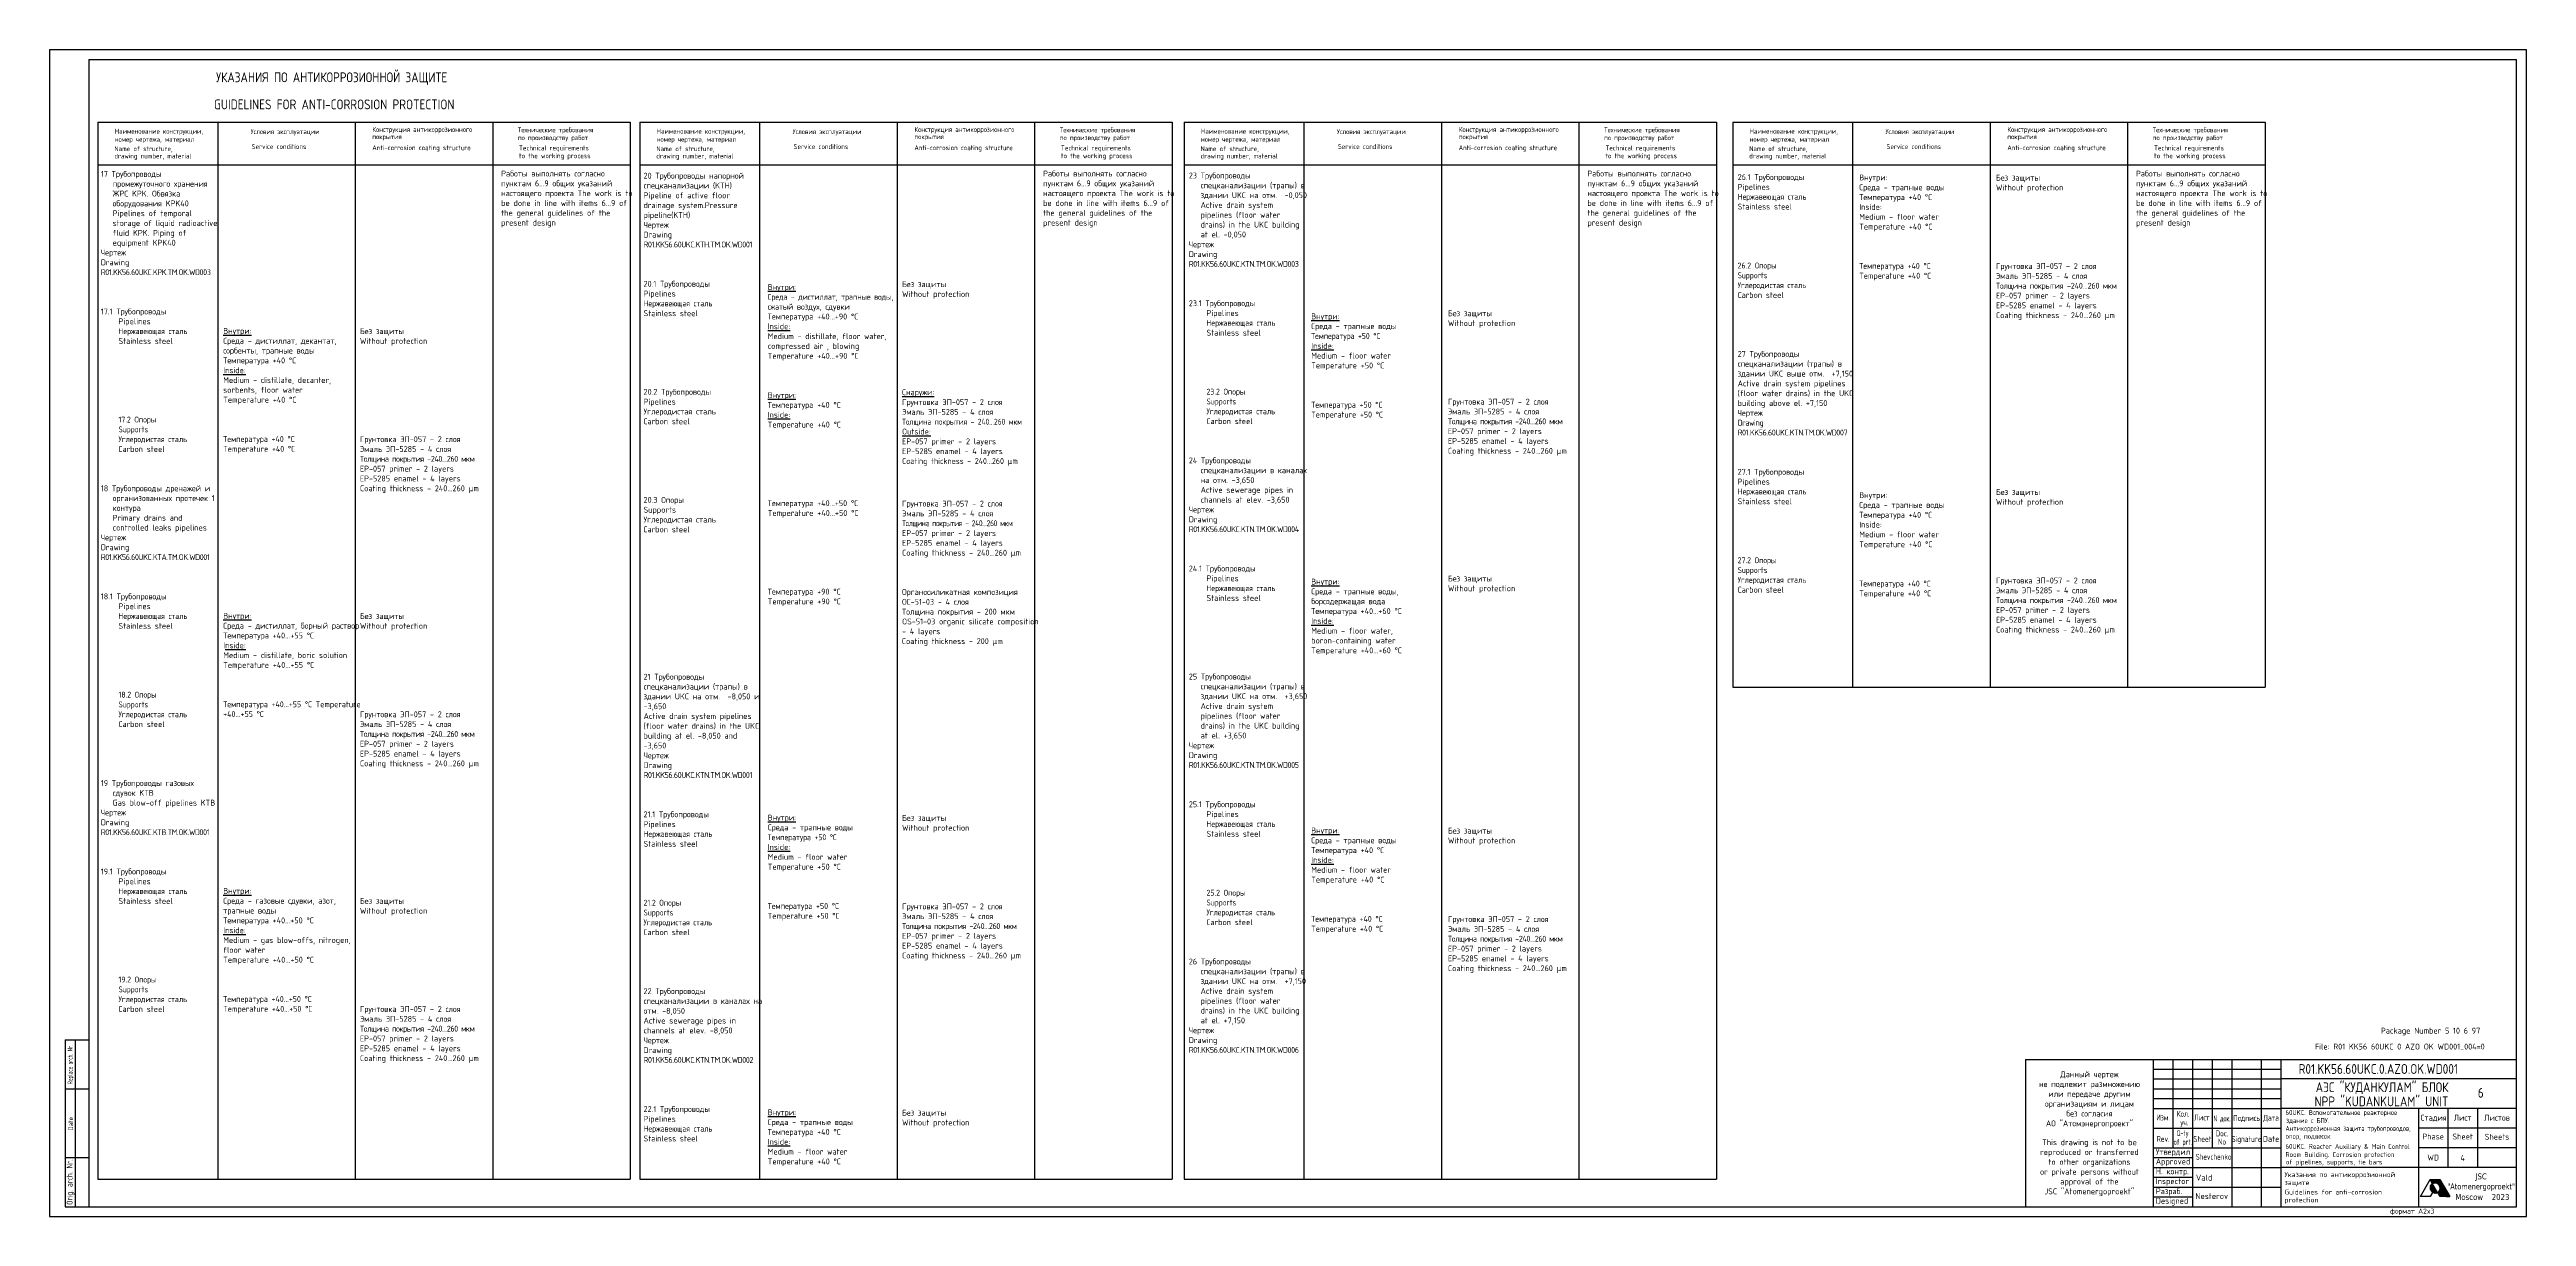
# Model space of a CAD drawing. Extents: x 7237 to 8498, y 2548 to 3142.
import ezdxf
from ezdxf.enums import TextEntityAlignment as Align

# ---------------------------------------------------------------- set-up
doc = ezdxf.new("R2010")
doc.units = 0
doc.header["$LTSCALE"] = 20
doc.header["$MEASUREMENT"] = 0
doc.linetypes.add('HIDDEN', pattern=[0.375, 0.25, -0.125])
doc.layers.get('0').update_dxf_attribs({"linetype": 'CONTINUOUS'})
for name, color, linetype in [('AUDIT_D_020917115609-0', 3, 'CONTINUOUS'), ('POST', 7, 'CONTINUOUS'), ('TITUL', 7, 'CONTINUOUS'), ('YELLOW', 2, 'CONTINUOUS'), ('ОСНОВНОЙ', 3, 'CONTINUOUS'), ('ТЕКСТ', 2, 'CONTINUOUS')]:
    doc.layers.add(name, color=color, linetype=linetype)
doc.styles.add('Company', font='tahoma.ttf', dxfattribs={"width": 0.8})
doc.styles.add('ROMANC', font='romanc.shx', dxfattribs={"width": 0.8})
doc.styles.add('ROMANS', font='romans.shx', dxfattribs={"width": 0.8})
pattern_1 = [(45, (-6.199101, -8.099018), (-0.008838835, 0.008838835), [])]

# ---------------------------------------------------------------- blocks, each defined once
blk = doc.blocks.new('stb_kk')
at = {"layer": 'TITUL', "color": 1}
for p, q in [((-12, 85), (-12, 0)), ((-12, 85), (0, 85)), ((-7, 85), (-7, 0)), ((-12, 60), (0, 60)), ((-12, 25), (0, 25)), ((-12, 0), (0, 0))]:
    blk.add_line(p, q, dxfattribs=at)
at = {"layer": 'TITUL', "style": 'ROMANC'}
for s, width, p in [('Replace arch. Nr.', 0.6, (-8.3, 72.4)), ('Date', 0.8, (-8, 42.2))]:
    blk.add_text(s, height=2.5, rotation=90, dxfattribs=dict(at, width=width)).set_placement(p, align=Align.CENTER)
at = {"layer": 'TITUL', "style": 'ROMANC', "width": 0.636627}
blk.add_text('Orig. arch. Nr.', height=3, rotation=90, dxfattribs=at).set_placement((-8.3, 0.9), (-8.3, 24.1), align=Align.FIT)
at = {"layer": 'TITUL', "linetype": 'Continuous', "style": 'ROMANS', "width": 0.8, "flags": 8}
for tag, p in [('REP_ARH_NR', (-3.5, 72.5)), ('DATE', (-3.5, 42.5)), ('ARCH_NR', (-3.5, 12.5))]:
    blk.add_attdef(tag, text='', height=3, rotation=90, dxfattribs=at).set_placement(p, align=Align.MIDDLE_CENTER)
blk = doc.blocks.new('logotype')
at = {"linetype": 'Continuous'}
h = blk.add_hatch(dxfattribs=at)
h.set_pattern_fill('ANSI31', color=256, scale=0.1, style=0)
h.set_pattern_definition(pattern_1)
h.paths.add_polyline_path([(-1.3, 2.2), (-1.4, 2.2), (-1.4, 2.1), (-1.5, 2.1), (-1.6, 2), (-1.6, 2), (-1.7, 2), (-1.7, 1.9), (-1.8, 1.9), (-1.8, 1.8), (-1.9, 1.8), (-1.9, 1.7), (-2, 1.7), (-2, 1.6), (-2.1, 1.6), (-2.1, 1.5), (-2.2, 1.5), (-2.2, 1.4), (-2.2, 1.3), (-2.3, 1.3), (-2.3, 1.2), (-2.3, 1.2), (-2.4, 1.1), (-2.4, 1.1), (-2.4, 1), (-2.4, 1), (-2.5, 0.9), (-2.5, 0.8), (-2.5, 0.8), (-2.5, 0.7), (-2.5, 0.7), (-2.6, 0.6), (-2.6, 0.6), (-2.6, 0.5), (-2.6, 0.4), (-2.6, 0.4), (-2.6, 0.3), (-2.6, 0.3), (-2.6, 0.2), (-2.6, 0.2), (-2.6, 0.1), (-2.6, 0), (-2.6, 0), (-2.6, -0.1), (-2.6, -0.1), (-2.6, -0.2), (-2.6, -0.2), (-2.6, -0.3), (-2.6, -0.4), (-2.6, -0.4), (-2.6, -0.5), (-2.6, -0.5), (-2.6, -0.6), (-2.6, -0.6), (-2.5, -0.7), (-2.5, -0.8), (-2.5, -0.8), (-2.5, -0.9), (-2.5, -0.9), (-2.4, -1), (-2.4, -1), (-2.4, -1.1), (-2.4, -1.1), (-2.3, -1.2), (-2.3, -1.2), (-2.3, -1.3), (-2.3, -1.3), (-2.2, -1.4), (-2.2, -1.4), (-2.2, -1.5), (-2.1, -1.5), (-2.1, -1.6), (-2.1, -1.6), (-2, -1.7), (-2, -1.7), (-2, -1.8), (-1.9, -1.8), (-1.9, -1.8), (-1.8, -1.9), (-1.8, -1.9), (-1.8, -2), (-1.7, -2), (-1.7, -2), (-1.6, -2.1), (-1.6, -2.1), (-1.5, -2.1), (-1.5, -2.2), (-1.4, -2.2), (-1.4, -2.2), (-1.4, -2.3), (-1.3, -2.3), (-1.3, -2.3), (-1.2, -2.4), (-1.2, -2.4), (-1.1, -2.4), (-1, -2.4), (-1, -2.5), (-0.9, -2.5), (-0.9, -2.5), (-0.8, -2.5), (-0.8, -2.5), (-0.7, -2.5), (-0.7, -2.6), (-0.6, -2.6), (-0.5, -2.6), (-0.5, -2.6), (-0.4, -2.6), (-0.4, -2.6), (-0.3, -2.6), (-0.2, -2.6), (-0.2, -2.6), (-0.1, -2.6), (-0.1, -2.6), (0, -2.6), (0.1, -2.6), (0.1, -2.6), (0.2, -2.6), (0.3, -2.6), (0.3, -2.6), (0.4, -2.6), (0.4, -2.6), (0.5, -2.6), (0.6, -2.5), (0.6, -2.5), (0.7, -2.5), (0.8, -2.5), (0.8, -2.5), (0.9, -2.4), (1, -2.4), (1, -2.4), (1.1, -2.3), (1.2, -2.3), (1.2, -2.3), (1.3, -2.2), (1.3, -2.2), (1.3, -2.2)])
h = blk.add_hatch(dxfattribs=at)
h.set_pattern_fill('ANSI31', color=256, scale=0.1, style=0)
h.set_pattern_definition(pattern_1)
edge = h.paths.add_edge_path()
edge.add_line((2.4, 4.3), (-2.5, 4.3))
edge.add_line((-2.5, 4.3), (-1.3, 2.2))
edge.add_line((-1.3, 2.2), (-1.2, 2.2))
edge.add_line((-1.2, 2.2), (-1.2, 2.3))
edge.add_line((-1.2, 2.3), (-1.1, 2.3))
edge.add_line((-1.1, 2.3), (-1, 2.3))
edge.add_line((-1, 2.3), (-0.9, 2.4))
edge.add_line((-0.9, 2.4), (-0.9, 2.4))
edge.add_line((-0.9, 2.4), (-0.8, 2.4))
edge.add_line((-0.8, 2.4), (-0.7, 2.4))
edge.add_line((-0.7, 2.4), (-0.7, 2.5))
edge.add_line((-0.7, 2.5), (-0.6, 2.5))
edge.add_line((-0.6, 2.5), (-0.5, 2.5))
edge.add_line((-0.5, 2.5), (-0.4, 2.5))
edge.add_line((-0.4, 2.5), (-0.4, 2.5))
edge.add_line((-0.4, 2.5), (-0.3, 2.5))
edge.add_line((-0.3, 2.5), (-0.2, 2.5))
edge.add_line((-0.2, 2.5), (-0.2, 2.5))
edge.add_line((-0.2, 2.5), (-0.1, 2.5))
edge.add_line((-0.1, 2.5), (0, 2.5))
edge.add_line((0, 2.5), (0, 2.5))
edge.add_line((0, 2.5), (0.1, 2.5))
edge.add_line((0.1, 2.5), (0.2, 2.5))
edge.add_line((0.2, 2.5), (0.2, 2.5))
edge.add_line((0.2, 2.5), (0.3, 2.5))
edge.add_line((0.3, 2.5), (0.3, 2.5))
edge.add_line((0.3, 2.5), (0.4, 2.5))
edge.add_line((0.4, 2.5), (0.5, 2.5))
edge.add_line((0.5, 2.5), (0.5, 2.5))
edge.add_line((0.5, 2.5), (0.6, 2.5))
edge.add_line((0.6, 2.5), (0.6, 2.5))
edge.add_line((0.6, 2.5), (0.7, 2.4))
edge.add_line((0.7, 2.4), (0.8, 2.4))
edge.add_line((0.8, 2.4), (0.8, 2.4))
edge.add_line((0.8, 2.4), (0.9, 2.4))
edge.add_line((0.9, 2.4), (0.9, 2.4))
edge.add_line((0.9, 2.4), (1, 2.3))
edge.add_line((1, 2.3), (1, 2.3))
edge.add_line((1, 2.3), (1.1, 2.3))
edge.add_line((1.1, 2.3), (1.1, 2.3))
edge.add_line((1.1, 2.3), (1.2, 2.2))
edge.add_line((1.2, 2.2), (1.2, 2.2))
edge.add_line((1.2, 2.2), (1.3, 2.2))
edge.add_line((1.3, 2.2), (1.3, 2.1))
edge.add_line((1.3, 2.1), (1.4, 2.1))
edge.add_line((1.4, 2.1), (1.4, 2.1))
edge.add_line((1.4, 2.1), (1.5, 2))
edge.add_line((1.5, 2), (1.5, 2))
edge.add_line((1.5, 2), (1.6, 2))
edge.add_line((1.6, 2), (1.6, 1.9))
edge.add_line((1.6, 1.9), (1.7, 1.9))
edge.add_line((1.7, 1.9), (1.7, 1.8))
edge.add_line((1.7, 1.8), (1.8, 1.8))
edge.add_line((1.8, 1.8), (1.8, 1.8))
edge.add_line((1.8, 1.8), (1.8, 1.7))
edge.add_line((1.8, 1.7), (1.9, 1.7))
edge.add_line((1.9, 1.7), (1.9, 1.6))
edge.add_line((1.9, 1.6), (1.9, 1.6))
edge.add_line((1.9, 1.6), (2, 1.5))
edge.add_line((2, 1.5), (2, 1.5))
edge.add_line((2, 1.5), (2, 1.4))
edge.add_line((2, 1.4), (2.1, 1.4))
edge.add_line((2.1, 1.4), (2.1, 1.3))
edge.add_line((2.1, 1.3), (2.1, 1.3))
edge.add_line((2.1, 1.3), (2.2, 1.2))
edge.add_line((2.2, 1.2), (2.2, 1.2))
edge.add_line((2.2, 1.2), (2.2, 1.1))
edge.add_line((2.2, 1.1), (2.3, 1.1))
edge.add_line((2.3, 1.1), (2.3, 1))
edge.add_line((2.3, 1), (2.3, 1))
edge.add_line((2.3, 1), (2.3, 0.9))
edge.add_line((2.3, 0.9), (2.3, 0.9))
edge.add_line((2.3, 0.9), (2.4, 0.8))
edge.add_line((2.4, 0.8), (2.4, 0.7))
edge.add_line((2.4, 0.7), (2.4, 0.7))
edge.add_line((2.4, 0.7), (2.4, 0.6))
edge.add_line((2.4, 0.6), (2.4, 0.6))
edge.add_line((2.4, 0.6), (2.4, 0.5))
edge.add_line((2.4, 0.5), (2.5, 0.5))
edge.add_line((2.5, 0.5), (2.5, 0.4))
edge.add_line((2.5, 0.4), (2.5, 0.3))
edge.add_line((2.5, 0.3), (2.5, 0.3))
edge.add_line((2.5, 0.3), (2.5, 0.2))
edge.add_line((2.5, 0.2), (2.5, 0.2))
edge.add_line((2.5, 0.2), (2.5, 0.1))
edge.add_line((2.5, 0.1), (2.5, 0.1))
edge.add_line((2.5, 0.1), (2.5, 0))
edge.add_line((2.5, 0), (2.5, -0.1))
edge.add_line((2.5, -0.1), (2.5, -0.1))
edge.add_line((2.5, -0.1), (2.5, -0.2))
edge.add_line((2.5, -0.2), (2.5, -0.2))
edge.add_line((2.5, -0.2), (2.5, -0.3))
edge.add_line((2.5, -0.3), (2.5, -0.4))
edge.add_line((2.5, -0.4), (2.5, -0.4))
edge.add_line((2.5, -0.4), (2.5, -0.5))
edge.add_line((2.5, -0.5), (2.5, -0.5))
edge.add_line((2.5, -0.5), (2.5, -0.6))
edge.add_line((2.5, -0.6), (2.5, -0.7))
edge.add_line((2.5, -0.7), (2.5, -0.7))
edge.add_line((2.5, -0.7), (2.4, -0.8))
edge.add_line((2.4, -0.8), (2.4, -0.8))
edge.add_line((2.4, -0.8), (2.4, -0.9))
edge.add_line((2.4, -0.9), (2.4, -0.9))
edge.add_line((2.4, -0.9), (2.4, -1))
edge.add_line((2.4, -1), (2.3, -1.1))
edge.add_line((2.3, -1.1), (2.3, -1.1))
edge.add_line((2.3, -1.1), (2.3, -1.2))
edge.add_line((2.3, -1.2), (2.3, -1.2))
edge.add_line((2.3, -1.2), (2.2, -1.3))
edge.add_line((2.2, -1.3), (2.2, -1.3))
edge.add_line((2.2, -1.3), (2.2, -1.4))
edge.add_line((2.2, -1.4), (2.1, -1.4))
edge.add_line((2.1, -1.4), (2.1, -1.5))
edge.add_line((2.1, -1.5), (2.1, -1.5))
edge.add_line((2.1, -1.5), (2, -1.6))
edge.add_line((2, -1.6), (2, -1.6))
edge.add_line((2, -1.6), (1.9, -1.7))
edge.add_line((1.9, -1.7), (1.9, -1.7))
edge.add_line((1.9, -1.7), (1.9, -1.8))
edge.add_line((1.9, -1.8), (1.8, -1.8))
edge.add_line((1.8, -1.8), (1.8, -1.9))
edge.add_line((1.8, -1.9), (1.7, -1.9))
edge.add_line((1.7, -1.9), (1.7, -2))
edge.add_line((1.7, -2), (1.6, -2))
edge.add_line((1.6, -2), (1.5, -2.1))
edge.add_line((1.5, -2.1), (1.5, -2.1))
edge.add_line((1.5, -2.1), (1.4, -2.1))
edge.add_line((1.4, -2.1), (1.4, -2.2))
edge.add_line((1.4, -2.2), (1.3, -2.2))
edge.add_line((1.3, -2.2), (1.3, -2.2))
edge.add_line((1.3, -2.2), (2.6, -4.4))
edge.add_line((2.6, -4.4), (7.5, -4.4))
edge.add_line((7.5, -4.4), (2.4, 4.3))
at = {"color": 7, "linetype": 'Continuous'}
for p, q in [((-7.5, -4.4), (-2.5, 4.3)), ((-2.5, -4.4), (-7.5, -4.4)), ((-1.4, -2.3), (-2.5, -4.4)), ((1.3, -2.2), (1.3, -2.2))]:
    blk.add_line(p, q, dxfattribs=at)
at = {"linetype": 'Continuous'}
for p, q in [((-2.5, 4.3), (2.4, 4.3)), ((-1.3, 2.2), (-2.5, 4.3)), ((-1.2, 2.2), (-1.3, 2.2)), ((-1.2, 2.3), (-1.2, 2.2)), ((-1.1, 2.3), (-1.2, 2.3)), ((-1, 2.3), (-1.1, 2.3)), ((-0.9, 2.4), (-1, 2.3)), ((-0.9, 2.4), (-0.9, 2.4)), ((-0.8, 2.4), (-0.9, 2.4)), ((-0.7, 2.4), (-0.8, 2.4)), ((-0.6, 2.5), (-0.7, 2.5)), ((-0.7, 2.5), (-0.7, 2.4)), ((-0.5, 2.5), (-0.6, 2.5)), ((-0.4, 2.5), (-0.5, 2.5)), ((-0.4, 2.5), (-0.4, 2.5)), ((-0.3, 2.5), (-0.4, 2.5)), ((-0.2, 2.5), (-0.3, 2.5)), ((-0.1, 2.5), (-0.2, 2.5)), ((-0.2, 2.5), (-0.2, 2.5)), ((0, 2.5), (-0.1, 2.5)), ((0, 2.5), (0, 2.5)), ((0.1, 2.5), (0, 2.5)), ((0.2, 2.5), (0.1, 2.5)), ((0.2, 2.5), (0.2, 2.5)), ((0.3, 2.5), (0.2, 2.5)), ((0.3, 2.5), (0.3, 2.5)), ((0.4, 2.5), (0.3, 2.5)), ((0.5, 2.5), (0.4, 2.5)), ((0.5, 2.5), (0.5, 2.5)), ((0.6, 2.5), (0.5, 2.5)), ((0.6, 2.5), (0.6, 2.5)), ((0.7, 2.4), (0.6, 2.5)), ((0.8, 2.4), (0.7, 2.4)), ((0.8, 2.4), (0.8, 2.4)), ((0.9, 2.4), (0.8, 2.4)), ((0.9, 2.4), (0.9, 2.4)), ((1, 2.3), (0.9, 2.4)), ((1, 2.3), (1, 2.3)), ((1.1, 2.3), (1, 2.3)), ((1.2, 2.2), (1.1, 2.3)), ((1.1, 2.3), (1.1, 2.3)), ((1.2, 2.2), (1.2, 2.2)), ((1.3, 2.2), (1.2, 2.2)), ((1.3, 2.1), (1.3, 2.2)), ((1.4, 2.1), (1.3, 2.1)), ((1.5, 2), (1.4, 2.1)), ((1.4, 2.1), (1.4, 2.1)), ((1.5, 2), (1.5, 2)), ((1.6, 2), (1.5, 2)), ((1.6, 1.9), (1.6, 2)), ((1.7, 1.9), (1.6, 1.9)), ((1.7, 1.8), (1.7, 1.9)), ((1.8, 1.8), (1.7, 1.8)), ((1.8, 1.8), (1.8, 1.8)), ((1.8, 1.7), (1.8, 1.8)), ((1.9, 1.7), (1.8, 1.7)), ((1.9, 1.6), (1.9, 1.7)), ((1.9, 1.6), (1.9, 1.6)), ((2, 1.5), (1.9, 1.6)), ((2, 1.5), (2, 1.5)), ((2, 1.4), (2, 1.5)), ((2.1, 1.4), (2, 1.4)), ((2.1, 1.3), (2.1, 1.4)), ((2.2, 1.2), (2.1, 1.3)), ((2.1, 1.3), (2.1, 1.3)), ((2.2, 1.1), (2.2, 1.2)), ((2.2, 1.2), (2.2, 1.2)), ((2.3, 1.1), (2.2, 1.1)), ((2.3, 1), (2.3, 1.1)), ((2.3, 1), (2.3, 1)), ((2.3, 0.9), (2.3, 1)), ((2.4, 0.8), (2.3, 0.9)), ((2.3, 0.9), (2.3, 0.9)), ((2.4, 4.3), (7.5, -4.4)), ((2.4, 0.7), (2.4, 0.8)), ((2.4, 0.7), (2.4, 0.7)), ((2.4, 0.6), (2.4, 0.7)), ((2.4, 0.5), (2.4, 0.6)), ((2.4, 0.6), (2.4, 0.6)), ((2.5, 0.5), (2.4, 0.5)), ((2.5, 0.4), (2.5, 0.5)), ((2.5, 0.3), (2.5, 0.4)), ((2.5, 0.3), (2.5, 0.3)), ((2.5, 0.2), (2.5, 0.3)), ((2.5, 0.2), (2.5, 0.2)), ((2.5, 0.1), (2.5, 0.2)), ((2.5, 0.1), (2.5, 0.1)), ((2.5, 0), (2.5, 0.1)), ((2.6, -4.4), (1.3, -2.2)), ((1.3, -2.2), (1.4, -2.2)), ((1.4, -2.1), (1.5, -2.1)), ((1.4, -2.2), (1.4, -2.1)), ((1.5, -2.1), (1.6, -2)), ((1.5, -2.1), (1.5, -2.1)), ((1.6, -2), (1.7, -2)), ((1.7, -1.9), (1.8, -1.9)), ((1.7, -2), (1.7, -1.9)), ((1.8, -1.9), (1.8, -1.8)), ((1.8, -1.8), (1.9, -1.8)), ((1.9, -1.7), (2, -1.6)), ((1.9, -1.7), (1.9, -1.7)), ((1.9, -1.8), (1.9, -1.7)), ((2, -1.6), (2.1, -1.5)), ((2, -1.6), (2, -1.6)), ((2.1, -1.4), (2.2, -1.4)), ((2.1, -1.5), (2.1, -1.4)), ((2.1, -1.5), (2.1, -1.5)), ((2.2, -1.3), (2.3, -1.2)), ((2.2, -1.3), (2.2, -1.3)), ((2.2, -1.4), (2.2, -1.3)), ((2.3, -1.1), (2.4, -1)), ((2.3, -1.2), (2.3, -1.1)), ((2.3, -1.1), (2.3, -1.1)), ((2.3, -1.2), (2.3, -1.2)), ((2.4, -0.8), (2.5, -0.7)), ((2.4, -0.8), (2.4, -0.8)), ((2.4, -0.9), (2.4, -0.8)), ((2.4, -0.9), (2.4, -0.9)), ((2.4, -1), (2.4, -0.9)), ((2.5, -0.1), (2.5, 0)), ((2.5, -0.2), (2.5, -0.1)), ((2.5, -0.1), (2.5, -0.1)), ((2.5, -0.2), (2.5, -0.2)), ((2.5, -0.3), (2.5, -0.2)), ((2.5, -0.4), (2.5, -0.3)), ((2.5, -0.5), (2.5, -0.4)), ((2.5, -0.4), (2.5, -0.4)), ((2.5, -0.5), (2.5, -0.5)), ((2.5, -0.6), (2.5, -0.5)), ((2.5, -0.7), (2.5, -0.6)), ((2.5, -0.7), (2.5, -0.7)), ((7.5, -4.4), (2.6, -4.4))]:
    blk.add_line(p, q, dxfattribs=at)

msp = doc.modelspace()

# ---------------------------------------------------------------- linework, layer by layer
at = {"layer": 'AUDIT_D_020917115609-0', "color": 3, "linetype": 'Continuous'}
msp.add_line((8094.2, 2817.9), (8365.2, 2817.9), dxfattribs=at)
at = {"layer": 'TITUL'}
for p, q in [((7237.3, 3142.4), (8498.3, 3142.4)), ((7237.3, 3142.4), (7237.3, 2548.4)), ((8498.3, 2548.4), (8498.3, 3142.4)), ((8308.3, 2623.4), (8373.3, 2623.4)), ((8308.3, 2618.4), (8373.3, 2618.4)), ((8308.3, 2613.4), (8373.3, 2613.4)), ((8308.3, 2608.4), (8373.3, 2608.4)), ((8308.3, 2593.4), (8373.3, 2593.4)), ((8308.3, 2578.4), (8328.3, 2578.4)), ((8308.3, 2568.4), (8328.3, 2568.4)), ((7237.3, 2548.4), (8498.3, 2548.4)), ((8308.3, 2558.4), (8328.3, 2558.4))]:
    msp.add_line(p, q, dxfattribs=at)
at = {"layer": 'TITUL', "color": 1}
for p, q in [((7257.3, 3137.4), (8493.3, 3137.4)), ((7257.3, 3137.4), (7257.3, 2553.4)), ((8493.3, 2553.4), (8493.3, 3137.4)), ((8243.3, 2628.4), (8243.3, 2553.4)), ((8308.3, 2628.4), (8308.3, 2553.4)), ((8318.3, 2628.4), (8318.3, 2583.4)), ((8328.3, 2628.4), (8328.3, 2553.4)), ((8338.3, 2628.4), (8338.3, 2583.4)), ((8348.3, 2628.4), (8348.3, 2553.4)), ((8363.3, 2628.4), (8363.3, 2553.4)), ((8493.3, 2618.4), (8373.3, 2618.4)), ((8493.3, 2603.4), (8373.3, 2603.4)), ((8443.3, 2603.4), (8443.3, 2553.4)), ((8458.3, 2603.4), (8458.3, 2573.4)), ((8473.3, 2603.4), (8473.3, 2573.4)), ((8493.3, 2573.4), (8373.3, 2573.4)), ((8493.3, 2583.4), (8443.3, 2583.4)), ((7257.3, 2553.4), (8493.3, 2553.4))]:
    msp.add_line(p, q, dxfattribs=at)
at = {"layer": 'TITUL', "color": 1, "linetype": 'Continuous'}
for p, q in [((8243.3, 2628.4), (8493.3, 2628.4)), ((8373.3, 2628.4), (8373.3, 2553.4)), ((8308.3, 2603.4), (8373.3, 2603.4)), ((8308.3, 2583.4), (8373.3, 2583.4)), ((8308.3, 2573.4), (8373.3, 2573.4)), ((8308.3, 2563.4), (8373.3, 2563.4))]:
    msp.add_line(p, q, dxfattribs=at)
at = {"layer": 'TITUL', "color": 0}
msp.add_line((8493.3, 2593.4), (8443.3, 2593.4), dxfattribs=at)
at = {"layer": 'YELLOW', "color": 3}
for p, q in [((7322.9, 3105.5), (7322.9, 2567.4)), ((7392.9, 3105.5), (7392.9, 2567.4)), ((7462.9, 3105.5), (7462.9, 2567.4)), ((7261.9, 2567.4), (7532.9, 2567.4)), ((7537.8, 2567.4), (7808.8, 2567.4))]:
    msp.add_line(p, q, dxfattribs=at)
at = {"layer": 'ОСНОВНОЙ'}
for p, q in [((7261.9, 3105.5), (7532.9, 3105.5)), ((7261.9, 3105.5), (7261.9, 2567.4)), ((7532.9, 3105.5), (7532.9, 2567.4)), ((7537.8, 3105.5), (7808.8, 3105.5)), ((7537.8, 3105.5), (7537.8, 2567.4)), ((7598.8, 3105.5), (7598.8, 2567.4)), ((7668.8, 3105.5), (7668.8, 2567.4)), ((7738.8, 3105.5), (7738.8, 2567.4)), ((7808.8, 3105.5), (7808.8, 2567.4)), ((7814.9, 3105.5), (8085.9, 3105.5)), ((7814.9, 3105.5), (7814.9, 2567.4)), ((7875.9, 3105.5), (7875.9, 2567.4)), ((7945.9, 3105.5), (7945.9, 2567.4)), ((8015.9, 3105.5), (8015.9, 2567.4)), ((8085.9, 3105.5), (8085.9, 2567.4)), ((8094.2, 3105.5), (8365.2, 3105.5)), ((8094.2, 3105.5), (8094.2, 2817.9)), ((8155.2, 3105.5), (8155.2, 2817.9)), ((8225.2, 3105.5), (8225.2, 2817.9)), ((8295.2, 3105.5), (8295.2, 2817.9)), ((8365.2, 3105.5), (8365.2, 2817.9)), ((7261.9, 3083.8), (7532.9, 3083.8)), ((7537.8, 3083.8), (7808.8, 3083.8)), ((7814.9, 3083.8), (8085.9, 3083.8)), ((8094.2, 3083.8), (8365.2, 3083.8)), ((7814.9, 2567.4), (8085.9, 2567.4))]:
    msp.add_line(p, q, dxfattribs=at)

# ---------------------------------------------------------------- block references
at = {"layer": 'TITUL'}
for name, p in [('stb_kk', (7257.3, 2553.4)), ('logotype', (8451.8, 2562.9))]:
    msp.add_blockref(name, p, dxfattribs=at)

# ---------------------------------------------------------------- texts
at = {"color": 1, "linetype": 'Continuous', "ltscale": 15, "style": 'ROMANS', "width": 0.8}
for s, p in [('R01.KK56.60UKC.0.AZO.OK.WD001', (8382.3, 2621)), ('6', (8473.5, 2608.9))]:
    msp.add_text(s, height=5, dxfattribs=at).set_placement(p)
at = {"color": 2, "style": 'ROMANS', "width": 0.8}
for s, p in [('60UKC. Вспомогательное реакторное ', (8375.6, 2600.1)), ('60UKC. Reactor Auxiliary & Main Control ', (8375.6, 2582.8))]:
    msp.add_text(s, height=2.5, dxfattribs=at).set_placement(p)
at = {"color": 2, "linetype": 'Continuous', "ltscale": 15, "style": 'ROMANS'}
for s, height, width, p in [('здание с БПУ.', 2.5, 0.8, (8375.9, 2596)), ('Антикоррозионная защита трубопроводов, ', 2.5, 0.7654, (8375.6, 2592)), ('опор, подвесок', 2.5, 0.8, (8375.7, 2588)), ('Shevchenko', 3, 0.68, (8329.9, 2577.3)), ('Room Building. Corrosion protection ', 2.5, 0.8, (8375.6, 2578.7)), ('of pipelines, supports, tie bars', 2.5, 0.8, (8375.8, 2574.9)), ('Nesterov', 3, 0.910487, (8329.7, 2557.3)), ('Vald', 3, 0.960599, (8330, 2566.7))]:
    msp.add_text(s, height=height, dxfattribs=dict(at, width=width)).set_placement(p)
at = {"color": 2, "linetype": 'Continuous', "ltscale": 5, "char_height": 3, "width": 55, "attachment_point": 1, "style": 'ROMANS'}
for s, insert in [('\\pxi-2,l2;17 Трубопроводы промежуточного хранения ЖРС KPK. Обвязка оборудования KPK40 \\P\\pi0;Pipelines of temporal  storage of liquid radioactive fluid KPK. Piping of equipment KPK40 \\P\\pl0;Чертеж \\PDrawing \\P{\\T0.9;R01.KK56.60UKC.KPK.TM.OK.WD003} \\P\\P\\P\\P17.1 Трубопроводы   \\P\\pi3;Pipelines {\\W0.758;   \\P\\pi0;Нержавеющая сталь }  \\PStainless steel \\P\\P\\P\\P\\P\\P\\P\\P{\\W0.7678;17.2 Опоры \\W0.7332;  \\P\\pi3;Supports \\W0.758;   \\P\\pi0;Углеродистая сталь }  \\PСarbon steel \\P\\P\\P\\P\\pi-2,l2;18 Трубопроводы дренажей и организованных протечек 1 контура \\P\\pi0;Primary drains and controlled leaks pipelines \\P\\pl0;Чертеж \\PDrawing \\P{\\T0.9;R01.KK56.60UKC.KTA.TM.OK.WD001 }\\P\\P\\P\\P18.1 Трубопроводы   \\P\\pi3;Pipelines {\\W0.758;   \\P\\pi0;Нержавеющая сталь }  \\PStainless steel \\P\\P\\P\\P\\P\\P\\P{\\W0.7678;18.2 Опоры \\W0.7332;  \\P\\pi3;Supports \\W0.758;   \\P\\pi0;Углеродистая сталь }  \\PСarbon steel \\P\\P\\P\\P\\P\\P\\pi-2,l2;19 Трубопроводы газовых сдувок KTB \\P\\pi0;Gas blow-off pipelines KTB \\P\\pl0;Чертеж \\PDrawing \\P{\\T0.9;R01.KK56.60UKC.KTB.TM.OK.WD001 \\P}\\P\\P\\P19.1 Трубопроводы   \\P\\pi3;Pipelines {\\W0.758;   \\P\\pi0;Нержавеющая сталь }  \\PStainless steel \\P\\P\\P\\P\\P\\P\\P\\P{\\W0.7678;19.2 Опоры \\W0.7332;  \\P\\pi3;Supports \\W0.758;   \\P\\pi0;Углеродистая сталь }  \\PСarbon steel', (7263.4, 3080.6)), ('20 Трубопроводы напорной спецканализации (KTH) \\PPipeline of active floor drainage system.Pressure pipeline(KTH) \\PЧертеж \\PDrawing \\P{\\T0.9;R01.KK56.60UKC.KTH.TM.OK.WD001 \\P}\\P\\P\\P20.1 Трубопроводы   \\PPipelines {\\W0.758;   \\PНержавеющая сталь }  \\PStainless steel \\P\\P\\P\\P\\P\\P\\P\\P20.2 Трубопроводы   \\PPipelines \\PУглеродистая сталь     \\PСarbon steel \\P\\P\\P\\P\\P\\P\\P\\P20.3 Опоры   \\PSupports    \\PУглеродистая сталь   \\PСarbon steel \\P\\P\\P\\P\\P\\P\\P\\P\\P\\P\\P\\P\\P\\P\\P21 Трубопроводы спецканализации (трапы) в здании UKC на отм.  -8,050 и -3,650 \\PActive drain system pipelines (floor water drains) in the UKC building at el. -8,050 and -3,650 \\PЧертеж \\PDrawing \\P{\\T0.9;R01.KK56.60UKC.KTN.TM.OK.WD001 \\P}\\P\\P\\P21.1 Трубопроводы   \\PPipelines {\\W0.758;   \\PНержавеющая сталь }  \\PStainless steel \\P\\P\\P\\P\\P\\P{\\W0.7678;21.2 Опоры \\W0.7332;  \\PSupports \\W0.758;   \\PУглеродистая сталь }  \\PСarbon steel \\P\\P\\P\\P\\P\\P22 Трубопроводы спецканализации в каналах на отм. -8,050 \\PActive sewerage pipes in channels at elev. -8,050 \\PЧертеж \\PDrawing \\P{\\T0.9;R01.KK56.60UKC.KTN.TM.OK.WD002 \\P}\\P\\P\\P\\P22.1 Трубопроводы   \\PPipelines {\\W0.758;   \\PНержавеющая сталь }  \\PStainless steel', (7539.7, 3079.7)), ('\\pxi-2,l2;23 Трубопроводы спецканализации (трапы) в здании UKC на отм.  -0,050 \\P\\pi0;Active drain system pipelines (floor water drains) in the UKC building at el. -0,050 \\P\\pl0;Чертеж \\PDrawing \\P{\\T0.9;R01.KK56.60UKC.KTN.TM.OK.WD003 \\P}\\P\\P\\P23.1 Трубопроводы   \\P\\pi3;Pipelines {\\W0.758;   \\P\\pi0;Нержавеющая сталь }  \\PStainless steel \\P\\P\\P\\P\\P\\P{\\W0.7678;23.2 Опоры \\W0.7332;  \\P\\pi3;Supports \\W0.758;   \\P\\pi0;Углеродистая сталь }  \\PСarbon steel \\P\\P\\P\\P\\pi-2,l2;24 Трубопроводы спецканализации в каналах на отм. -3,650 \\P\\pi0;Active sewerage pipes in channels at elev. -3,650 \\P\\pl0;Чертеж \\PDrawing \\P{\\T0.9;R01.KK56.60UKC.KTN.TM.OK.WD004 \\P}\\P\\P\\P24.1 Трубопроводы   \\P\\pi3;Pipelines {\\W0.758;   \\P\\pi0;Нержавеющая сталь }  \\PStainless steel \\P\\P\\P\\P\\pi-2,l2;\\P\\P\\P\\P25 Трубопроводы спецканализации (трапы) в здании UKC на отм.  +3,650 \\P\\pi0;Active drain system pipelines (floor water drains) in the UKC building at el. +3,650 \\P\\pl0;Чертеж \\PDrawing \\P{\\T0.9;R01.KK56.60UKC.KTN.TM.OK.WD005 \\P}\\P\\P\\P25.1 Трубопроводы   \\P\\pi3;Pipelines {\\W0.758;   \\P\\pi0;Нержавеющая сталь }  \\PStainless steel \\P\\P\\P\\P\\P\\P{\\W0.7678;25.2 Опоры \\W0.7332;  \\P\\pi3;Supports \\W0.758;   \\P\\pi0;Углеродистая сталь }  \\PСarbon steel \\P\\P\\P\\P\\pi-2,l2;26 Трубопроводы спецканализации (трапы) в здании UKC на отм.  +7,150 \\P\\pi0;Active drain system pipelines (floor water drains) in the UKC building at el. +7,150 \\P\\pl0;Чертеж \\PDrawing \\P{\\T0.9;R01.KK56.60UKC.KTN.TM.OK.WD006}', (7817.3, 3079.8))]:
    msp.add_mtext(s, dxfattribs=dict(at, insert=insert))
at = {"layer": 'POST', "color": 2, "style": 'ROMANS', "width": 0.8}
msp.add_text('Package Number 5 10 6 97 ', height=3, dxfattribs=at).set_placement((8424.2, 2641.5))
at = {"layer": 'TITUL', "color": 2, "style": 'ROMANS', "width": 0.8}
msp.add_text('File: R01 KK56 60UKC 0 AZO OK WD001_004=0', height=3, dxfattribs=at).set_placement((8390.6, 2633.4))
for s, p in [('не подлежит размножению', (8275.8, 2614.3)), ('или передаче другим', (8275.8, 2609.3)), ('Данный чертеж', (8275.8, 2619.3)), ('организациям и лицам', (8275.8, 2604.3)), ('АО "Атомэнергопроект"', (8275.8, 2594.3)), ('без согласия', (8275.8, 2599.3)), ('Стадия', (8451, 2597.2)), ('Лист', (8465.8, 2597.2)), ('Листов', (8483.3, 2597.2)), ('This drawing is not to be', (8275.8, 2584.7)), ('Phase', (8450.8, 2587.6)), ('Sheet', (8465.8, 2587.6)), ('Sheets', (8483.3, 2587.5)), ('or private persons without', (8275.8, 2569.7)), ('reproduced or transferred', (8275.8, 2579.7)), ('to other organizations', (8275.8, 2574.7)), ('JSC "Atomenergoproekt"', (8275.8, 2559.7)), ('approval of the', (8275.8, 2564.7))]:
    msp.add_text(s, height=3, dxfattribs=at).set_placement(p, align=Align.CENTER)
at = {"layer": 'TITUL', "color": 1, "style": 'ROMANS', "width": 0.8}
for s, p in [('NPP "KUDANKULAM" UNIT', (8390.4, 2604.5)), ('АЭС "КУДАНКУЛАМ" БЛОК ', (8391, 2611.7))]:
    msp.add_text(s, height=5, dxfattribs=at).set_placement(p)
at = {"layer": 'TITUL', "color": 2, "linetype": 'HIDDEN', "style": 'ROMANS'}
for s, width, p in [('Изм.', 0.7, (8313.3, 2598.8)), ('Кол. ', 0.7, (8324.3, 2600.7)), ('Лист', 0.7, (8333, 2598.8)), ('N док.', 0.6, (8343.3, 2598.1)), ('Подпись', 0.7, (8355.8, 2598.3)), ('Дата', 0.7, (8368.3, 2598.3)), ('Rev.', 0.7, (8313.3, 2587.9)), ('of prt.', 0.6, (8323.3, 2585.9)), ('Q-ty', 0.6, (8323.2, 2590.4)), (' уч.', 0.7, (8323.3, 2595.9)), ('Sheet', 0.7, (8333.3, 2587.9)), ('Doc.', 0.7, (8343.3, 2590.7)), ('No', 0.7, (8343.3, 2586.5)), ('Signature', 0.7, (8355.8, 2587.4)), ('Date', 0.8, (8368.3, 2587.9))]:
    msp.add_text(s, height=3, dxfattribs=dict(at, width=width)).set_placement(p, align=Align.MIDDLE)
at = {"layer": 'TITUL', "color": 2, "linetype": 'HIDDEN', "style": 'ROMANS', "width": 0.8}
for s, p in [('Утвердил', (8309.6, 2579.8)), ('Approved', (8309.6, 2574.9)), ('Н. контр.', (8309.6, 2569.9)), ('Inspector', (8309.6, 2564.9)), ('Разраб.', (8309.6, 2559.8)), ('Designed', (8309.6, 2554.9))]:
    msp.add_text(s, height=3, dxfattribs=at).set_placement(p)
at = {"layer": 'TITUL', "color": 2, "linetype": 'Continuous', "ltscale": 5, "style": 'ROMANS', "width": 0.8}
msp.add_text('WD', height=3, dxfattribs=at).set_placement((8450.8, 2578.4), align=Align.MIDDLE_CENTER)
at = {"layer": 'TITUL', "color": 1, "style": 'Company', "width": 0.9}
msp.add_text('"Atomenergoproekt"', height=3, dxfattribs=at).set_placement((8475.2, 2562.2), align=Align.CENTER)
at = {"layer": 'TITUL', "color": 1, "style": 'Company'}
msp.add_text('JSC', height=3, dxfattribs=at).set_placement((8475.2, 2567.3), align=Align.CENTER)
at = {"layer": 'TITUL', "style": 'ROMANS'}
msp.add_text('формат А2x3', height=2.5, dxfattribs=at).set_placement((8428.9, 2549.9))
at = {"layer": 'TITUL', "color": 1, "style": 'Company'}
msp.add_text('Moscow', height=3, dxfattribs=at).set_placement((8462.1, 2556.8))
at = {"layer": 'TITUL', "color": 2, "style": 'ROMANS', "width": 0.8, "flags": 12}
msp.add_attdef('4', text='1', height=3, dxfattribs=at).set_placement((8465.8, 2578.2), align=Align.MIDDLE)
at = {"layer": 'TITUL', "color": 1, "style": 'Company', "flags": 12}
msp.add_attdef('2023', (8480.6, 2556.8), '2002', height=3, dxfattribs=at)
at = {"layer": 'YELLOW', "style": 'ROMANS', "width": 0.8}
for s, p in [('Name of structure,', (7270.3, 3090.7)), ('drawing number, material', (7270.3, 3087)), ('Service conditions  ', (7340.2, 3091.8)), ('Name of structure,', (7546.2, 3090.7)), ('drawing number, material', (7546.2, 3087)), ('Service conditions  ', (7616.1, 3091.8)), ('drawing number, material', (7823.3, 3087)), ('Name of structure,', (7823.3, 3090.7)), ('Service conditions  ', (7893.2, 3091.8)), ('drawing number, material', (8102.6, 3087)), ('Name of structure,', (8102.6, 3090.7)), ('Service conditions  ', (8172.5, 3091.8))]:
    msp.add_text(s, height=2.5, dxfattribs=at).set_placement(p)
at = {"layer": 'YELLOW', "color": 2, "linetype": 'Continuous', "ltscale": 5, "char_height": 3, "attachment_point": 1, "style": 'ROMANS'}
for s, insert, width in [('\\W0.8000;Работы выполнять согласно пунктам 6...9 общих указаний настоящего проекта The work is to be done in line with items 6...9 of the general guidelines of the present design', (7467.2, 3080.8), 60.645), ('\\W0.8000;Работы выполнять согласно пунктам 6...9 общих указаний настоящего проекта The work is to be done in line with items 6...9 of the general guidelines of the present design', (7743.1, 3080.8), 60.645), ('\\W0.8000;Работы выполнять согласно пунктам 6...9 общих указаний настоящего проекта The work is to be done in line with items 6...9 of the general guidelines of the present design', (8020.2, 3080.8), 60.645), ('26.1 Трубопроводы   \\PPipelines {\\W0.758;   \\PНержавеющая сталь }  \\PStainless steel \\P\\P\\P\\P{\\W0.7678;\\P\\P26.2 Опоры \\W0.7332;  \\PSupports \\W0.758;   \\PУглеродистая сталь }  \\PСarbon steel \\P\\P\\P\\P\\P\\P27 Трубопроводы спецканализации (трапы) в здании UKC выше отм.  +7,150 \\PActive drain system pipelines (floor water drains) in the UKC building above el. +7,150 \\PЧертеж \\P{\\T0.9;Drawing R01.KK56.60UKC.KTN.TM.OK.WD007 \\P}\\P\\P\\P27.1 Трубопроводы   \\PPipelines {\\W0.758;   \\PНержавеющая сталь }  \\PStainless steel \\P\\P\\P\\P{\\W0.7678;\\P\\P27.2 Опоры \\W0.7332;  \\PSupports \\W0.758;   \\PУглеродистая сталь }  \\PСarbon steel', (8096.7, 3079), 55), ('Внутри: \\PСреда - трапные воды \\PТемпература +40 °С \\PInside: \\PMedium - floor water \\PTemperature +40 °С \\P\\P\\P\\P{\\W0.7824;Температура +40 °С \\P\\W0.7859;Temperature +40 °С \\P\\P\\P\\P}\\P\\P\\P\\P\\P\\P\\P\\P\\P\\P\\P\\P\\P\\P\\P\\P{\\H1.33333x;\\P}\\PВнутри: \\PСреда - трапные воды \\PТемпература +40 {\\W0.7859;°С}\\PInside: \\PMedium - floor water \\PTemperature +40 °С \\P\\P\\P\\P{\\W0.7824;Температура +40 °С \\P\\W0.7859;Temperature +40 °С }', (8158.6, 3078.8), 65), ('Без защиты \\PWithout protection \\P\\P\\P\\P\\P\\P\\P\\PГрунтовка ЭП-057 - 2 слоя \\PЭмаль ЭП-5285 - 4 слоя \\P{\\T0.95;Толщина покрытия -240...260 мкм \\P}EP-057 primer - 2 layers \\PEP-5285 enamel - 4 layers \\PCoating thickness - 240...260 µm\\P\\P\\P\\P\\P\\P\\P\\P\\P\\P\\P\\P\\P\\P\\P\\P\\P\\PБез защиты \\PWithout protection \\P\\P\\P\\P\\P\\P\\P\\PГрунтовка ЭП-057 - 2 слоя \\PЭмаль ЭП-5285 - 4 слоя \\P{\\T0.95;Толщина покрытия -240...260 мкм \\P}EP-057 primer - 2 layers \\PEP-5285 enamel - 4 layers \\PCoating thickness - 240...260 µm', (8228.2, 3078.7), 65), ('\\W0.8000;Работы выполнять согласно пунктам 6...9 общих указаний настоящего проекта The work is to be done in line with items 6...9 of the general guidelines of the present design', (8299.5, 3080.8), 60.645), ('\\P\\P\\P\\P\\P\\P\\P\\P\\P\\P{\\H1.33333x;\\P\\H0.75x;\\LВнутри: \\P\\W0.758;\\lСреда - дистиллат, трапные воды, сжатый }воздух, сдувки \\PТемпература +40...+90 °С \\P{\\LInside:} \\PMedium - distillate, floor water, compressed air , blowing \\PTemperature +40...+90 °С \\P\\P\\P\\P{\\LВнутри:} \\PТемпература +40 °С \\P{\\LInside: }\\PTemperature +40 °С \\P\\P\\P\\P\\P\\P\\P\\PТемпература +40...+50 °С \\PTemperature +40...+50 °С \\P\\P\\P\\P\\P\\P\\P\\PТемпература +90 °С \\PTemperature +90 °С \\P\\P\\P\\P{\\L\\P\\P\\P\\P\\P\\P\\P\\P\\P\\P\\P\\P\\P\\P\\P\\P\\P\\PВнутри: }\\PСреда - трапные воды {\\W0.758;\\PТемпература +50 °С \\P\\W0.8;\\LInside: \\P}Medium - floor water \\PTemperature +50 °С \\P\\P\\P\\P{\\W0.7824;Температура +50 °С \\P\\W0.7859;Temperature +50 °С \\P\\P\\P\\P\\W0.8;\\L\\P\\P\\P\\P\\P\\P\\P\\P\\P\\P\\P\\P\\P\\P\\P\\PВнутри:} \\PСреда - трапные воды \\PТемпература +40 °С\\P{\\LInside: }\\PMedium - floor water \\PTemperature +40 °С', (7602.9, 3079.7), 65), ('\\P\\P\\P\\P\\P\\P\\P\\P\\P\\P\\PБез защиты \\PWithout protection \\P\\P\\P\\P\\P\\P\\P\\P\\P\\P{\\LСнаружи: }\\PГрунтовка ЭП-057 - 2 слоя \\PЭмаль ЭП-5285 - 4 слоя {\\W0.7338;\\PТолщина покрытия - 240...260 мкм }\\P{\\LOutside:} \\PEP-057 primer - 2 layers \\PEP-5285 enamel - 4 layers\\P{\\W0.7766;Coating thickness - 240...260 }µm{\\W0.7766;   }\\P\\P{\\H1.33333x;\\P}\\PГрунтовка ЭП-057 - 2 слоя \\PЭмаль ЭП-5285 - 4 слоя {\\W0.75;\\P\\T0.9;Толщина покрытия - 240...260 мкм \\P}EP-057 primer - 2 layers \\PEP-5285 enamel - 4 layers \\PCoating thickness - 240...260 µm   \\P\\P\\P\\PОрганосиликатная композиция \\PОС-51-03 - 4 слоя \\PТолщина покрытия - 200 мкм \\POS-51-03 organic silicate composition - 4 layers \\PСoating thickness - 200 µm\\P\\P\\P\\P\\P\\P\\P\\P\\P\\P\\P\\P\\P\\P\\P\\P\\P\\PБез защиты \\PWithout protection \\P\\P\\P\\P\\P\\P\\P\\PГрунтовка ЭП-057 - 2 слоя \\PЭмаль ЭП-5285 - 4 слоя \\P{\\T0.9;Толщина покрытия -240...260 мкм \\P}EP-057 primer - 2 layers \\PEP-5285 enamel - 4 layers \\PCoating thickness - 240...260 µm\\P\\P\\P\\P\\P\\P\\P\\P\\P\\P\\P\\P\\P\\P\\P\\PБез защиты \\PWithout protection', (7671.3, 3079.5), 65), ('\\P\\P\\P\\P\\P\\P\\P\\P\\P{\\H1.33333x;\\P}\\P\\P\\P\\P{\\LВнутри: \\P}Среда - трапные воды {\\W0.758;\\PТемпература +50 °С \\P\\W0.8;\\LInside: \\P}Medium - floor water \\PTemperature +50 °С \\P\\P\\P\\P{\\W0.7824;Температура +50 °С \\P\\W0.7859;Temperature +50 °С \\P\\P\\P\\P\\W0.8;\\L\\P\\P\\P\\P\\P\\P\\P\\P\\P\\P\\P\\P\\PВнутри: }\\PСреда - трапные воды, борсодержащая вода \\PТемпература +40...+60 °С \\P{\\LInside: }\\PMedium - floor water, boron-containing water \\PTemperature +40...+60 °С \\P\\P\\P{\\L\\P\\P\\P\\P\\P\\P\\P\\P\\P\\P\\P\\H1.33333x;\\P\\H0.75x;\\P\\P\\PВнутри: }\\PСреда - трапные воды \\PТемпература +40 {\\W0.7824;°С}\\P{\\LInside: \\P}Medium - floor water \\PTemperature +40 °С \\P\\P\\P\\P{\\W0.7824;Температура +40 °С \\P\\W0.7859;Temperature +40 °С }', (7879.6, 3079.8), 65), ('\\P\\P\\P\\P\\P\\P\\P\\P\\P\\P\\P\\P\\P\\PБез защиты \\PWithout protection \\P\\P\\P\\P\\P\\P\\P\\PГрунтовка ЭП-057 - 2 слоя \\PЭмаль ЭП-5285 - 4 слоя \\P{\\T0.9;Толщина покрытия -240...260 мкм \\P}EP-057 primer - 2 layers \\PEP-5285 enamel - 4 layers \\PCoating thickness - 240...260 µm\\P\\P\\P\\P\\P\\P\\P\\P\\P\\P\\P\\P\\PБез защиты \\PWithout protection \\P\\P\\P\\P\\P\\P\\P\\P\\P\\P\\P\\P\\P\\P\\P\\P\\P\\P\\P\\P{\\H1.66667x;\\P}\\P\\P\\PБез защиты \\PWithout protection \\P\\P\\P\\P\\P\\P\\P\\PГрунтовка ЭП-057 - 2 слоя \\PЭмаль ЭП-5285 - 4 слоя \\P{\\T0.9;Толщина покрытия -240...260 мкм \\P}EP-057 primer - 2 layers \\PEP-5285 enamel - 4 layers \\PCoating thickness - 240...260 µm', (7949.2, 3079.7), 65), ('\\P\\P\\P\\P\\P\\P\\P\\P\\P\\P\\P\\P\\P\\P\\P{\\L\\PВнутри: }\\PСреда - дистиллат, декантат, сорбенты, трапные воды \\PТемпература +40 °С \\P{\\LInside: }\\PMedium - distillate, decanter, sorbents, floor water \\PTemperature +40 °С \\P\\P\\P\\P{\\W0.7824;Температура +40 °С \\P\\W0.7859;Temperature +40 °С \\P\\P\\P\\P\\W0.8;\\L\\P\\P\\P\\P\\P\\P\\P\\P\\P\\P\\P\\P\\PВнутри:} \\PСреда - дистиллат, борный раствор \\PТемпература +40...+55 °С \\PI{\\Lnside:} \\PMedium - distillate, boric solution \\PTemperature +40...+55 °С {\\W0.7824;\\P\\P\\P\\PТемпература +40...+55 °С \\W0.7859;Temperature +40...+55 °С \\P\\P\\P\\P\\W0.8;\\L\\P\\P\\P\\P\\P\\P\\P\\P\\P\\P\\P\\P\\P\\PВнутри: }\\PСреда - газовые сдувки, азот, трапные воды \\PТемпература +40...+50 °С \\P{\\LInside: \\P}Medium - gas blow-offs, nitrogen, floor water \\PTemperature +40...+50 °С {\\W0.7824;\\P\\P\\P\\PТемпература +40...+50 °С \\W0.7859;\\PTemperature +40...+50 °С }', (7325.7, 3080.7), 65), ('\\P\\P\\P\\P\\P\\P\\P\\P\\P\\P\\P\\P\\P\\P\\P\\PБез защиты \\PWithout protection \\P\\P\\P\\P\\P\\P\\P\\P\\P\\PГрунтовка ЭП-057 - 2 слоя \\PЭмаль ЭП-5285 - 4 слоя \\P{\\T0.9;Толщина покрытия -240...260 мкм} \\PEP-057 primer - 2 layers \\PEP-5285 enamel - 4 layers \\PCoating thickness - 240...260 µm\\P\\P\\P\\P\\P\\P\\P\\P\\P\\P\\P\\P\\PБез защиты \\PWithout protection \\P\\P\\P\\P\\P\\P\\P\\P\\PГрунтовка ЭП-057 - 2 слоя \\PЭмаль ЭП-5285 - 4 слоя \\P{\\T0.9;Толщина покрытия -240...260 мкм} \\PEP-057 primer - 2 layers \\PEP-5285 enamel - 4 layers \\PCoating thickness - 240...260 µm\\P\\P\\P\\P\\P\\P\\P\\P\\P\\P\\P\\P\\P\\PБез защиты \\PWithout protection \\P\\P\\P\\P\\P\\P\\P\\P\\P\\PГрунтовка ЭП-057 - 2 слоя \\PЭмаль ЭП-5285 - 4 слоя \\P{\\T0.9;Толщина покрытия -240...260 мкм \\P}EP-057 primer - 2 layers \\PEP-5285 enamel - 4 layers \\PCoating thickness - 240...260 µm', (7395.3, 3080.6), 65)]:
    msp.add_mtext(s, dxfattribs=dict(at, insert=insert, width=width))
at = {"layer": 'ОСНОВНОЙ', "style": 'ROMANS', "width": 0.8}
for s, p in [('УКАЗАНИЯ ПО АНТИКОРРОЗИОННОЙ ЗАЩИТЕ', (7322.1, 3125.8)), ('GUIDELINES FOR ANTI-CORROSION PROTECTION', (7321, 3112))]:
    msp.add_text(s, height=5, dxfattribs=at).set_placement(p)
at = {"layer": 'ТЕКСТ', "style": 'ROMANS'}
for s, width, p in [('Наименование конструкции,', 0.8, (7270.5, 3099.6)), ('Конструкция антикоррозионного', 0.8, (7401.6, 3100.5)), ('Технические требования', 0.8, (7475.7, 3100.3)), ('Наименование конструкции,', 0.8, (7546.4, 3099.6)), ('Конструкция антикоррозионного', 0.8, (7677.6, 3100.5)), ('Технические требования', 0.8, (7751.6, 3100.3)), ('Наименование конструкции,', 0.8, (7823.5, 3099.6)), ('Конструкция антикоррозионного', 0.8, (7954.7, 3100.5)), ('Технические требования', 0.8, (8028.7, 3100.3)), ('Наименование конструкции,', 0.8, (8102.8, 3099.6)), ('Конструкция антикоррозионного', 0.8, (8234, 3100.5)), ('Технические требования', 0.8, (8308, 3100.3)), ('номер чертежа, материал', 0.8, (7270.5, 3095.5)), ('Условия эксплуатации  ', 0.8, (7339.7, 3099.4)), ('покрытия', 0.8, (7401.6, 3096.8)), ('Anti-corrosion coating structure', 0.8, (7401.6, 3091.2)), ('по производству работ', 0.8, (7475.7, 3096.3)), ('to the working process', 0.8, (7476.3, 3087.1)), ('Technical requirements ', 0.8, (7476.3, 3091.1)), ('номер чертежа, материал', 0.8, (7546.4, 3095.5)), ('Условия эксплуатации  ', 0.8, (7615.6, 3099.4)), ('Anti-corrosion coating structure', 0.8, (7677.6, 3091.2)), ('покрытия', 0.8, (7677.6, 3096.8)), ('по производству работ', 0.8, (7751.6, 3096.3)), ('to the working process', 0.8, (7752.2, 3087.1)), ('Technical requirements ', 0.8, (7752.2, 3091.1)), ('номер чертежа, материал', 0.8, (7823.5, 3095.5)), ('Условия эксплуатации  ', 0.8, (7892.7, 3099.4)), ('Anti-corrosion coating structure', 0.8, (7954.7, 3091.2)), ('покрытия', 0.8, (7954.7, 3096.8)), ('по производству работ', 0.8, (8028.7, 3096.3)), ('Technical requirements ', 0.8, (8029.4, 3091.1)), ('to the working process', 0.8, (8029.4, 3087.1)), ('номер чертежа, материал', 0.8, (8102.8, 3095.5)), ('Условия эксплуатации  ', 0.8, (8172, 3099.4)), ('Anti-corrosion coating structure', 0.8, (8234, 3091.2)), ('покрытия', 0.8, (8234, 3096.8)), ('по производству работ', 0.8, (8308, 3096.3)), ('Technical requirements ', 0.8, (8308.7, 3091.1)), ('to the working process', 0.8, (8308.7, 3087.1)), ('Указания по антикоррозионной', 0.94, (8375.1, 2568.5)), ('защите', 0.9, (8375.1, 2564.4)), ('Guidelines for anti-corrosion ', 0.99, (8375.1, 2559.6)), ('protection', 0.9, (8375.1, 2555.6))]:
    msp.add_text(s, height=2.5, dxfattribs=dict(at, width=width)).set_placement(p)

doc.saveas('drawing.dxf')
